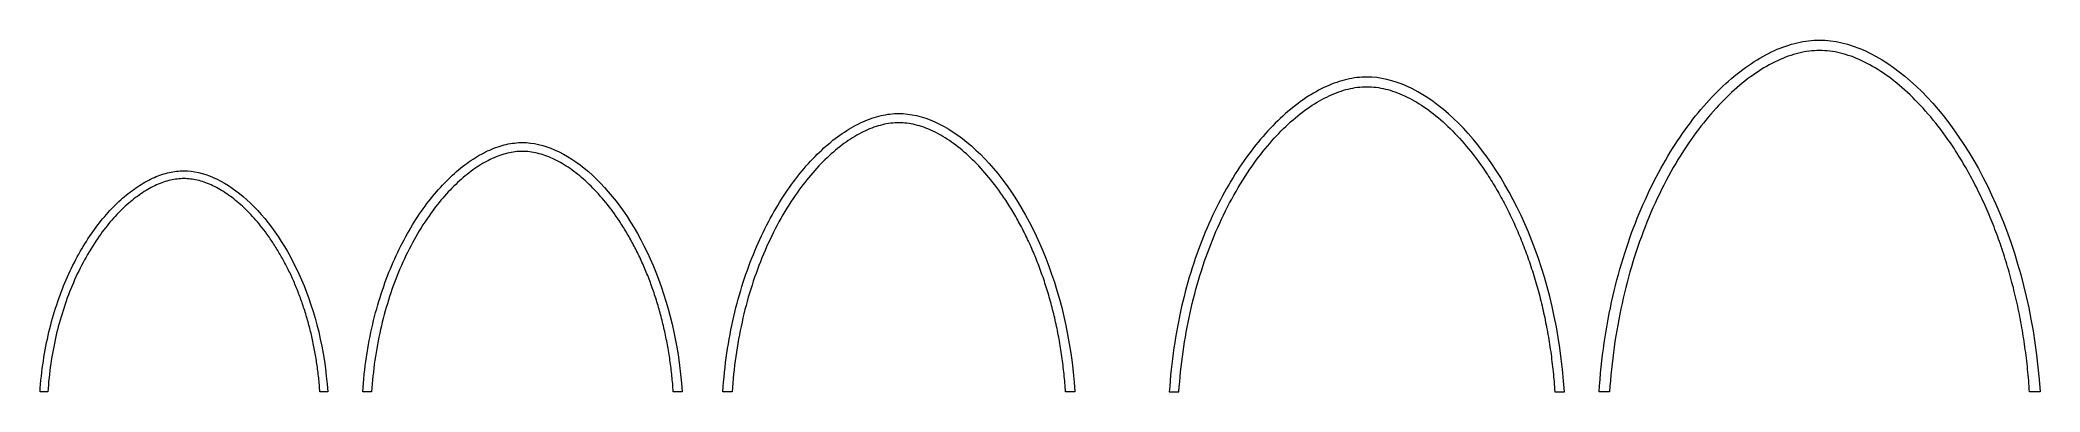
# Model space of a CAD drawing. Header units: inches. Extents: x -92.2 to -0.8, y -5886.5 to -5847.2.
# Drawn here: x -51.04 to -41.74, y -5867.43 to -5865.8 of the extents above; entities that cross this region are included whole.
import ezdxf

# ---------------------------------------------------------------- set-up
doc = ezdxf.new("R2010")
doc.units = ezdxf.units.IN
doc.header["$LTSCALE"] = 0.2
doc.header["$MEASUREMENT"] = 0
doc.layers.add('NAILERS', color=7, linetype='Continuous', lineweight=0)

msp = doc.modelspace()

# ---------------------------------------------------------------- linework, layer by layer
at = {"layer": 'NAILERS', "color": 250, "lineweight": 0}
for points in [[(-41.735124, -5867.434933), (-41.735182, -5867.434933), (-41.735352, -5867.434933), (-41.73563, -5867.434933), (-41.73601, -5867.434933), (-41.736489, -5867.434933), (-41.737062, -5867.434933), (-41.737723, -5867.434933), (-41.738469, -5867.434933), (-41.739294, -5867.434933), (-41.740194, -5867.434933), (-41.741165, -5867.434933), (-41.742201, -5867.434933), (-41.743297, -5867.434933), (-41.74445, -5867.434933), (-41.745654, -5867.434933), (-41.746906, -5867.434933), (-41.748199, -5867.434933), (-41.749529, -5867.434933), (-41.750893, -5867.434933), (-41.752284, -5867.434933), (-41.753699, -5867.434933), (-41.755133, -5867.434933), (-41.756581, -5867.434933), (-41.758038, -5867.434933), (-41.759499, -5867.434933), (-41.760961, -5867.434933), (-41.762418, -5867.434933), (-41.763866, -5867.434933), (-41.765299, -5867.434933), (-41.766714, -5867.434933), (-41.768106, -5867.434933), (-41.769469, -5867.434933), (-41.7708, -5867.434933), (-41.772093, -5867.434933), (-41.773344, -5867.434933), (-41.774549, -5867.434933), (-41.775702, -5867.434933), (-41.776798, -5867.434933), (-41.777834, -5867.434933), (-41.778804, -5867.434933), (-41.779705, -5867.434933), (-41.78053, -5867.434933), (-41.781275, -5867.434933), (-41.781937, -5867.434933), (-41.782509, -5867.434933), (-41.782988, -5867.434933), (-41.783369, -5867.434933), (-41.783647, -5867.434933), (-41.783817, -5867.434933), (-41.783874, -5867.434933), (-41.784753, -5867.421719), (-41.785693, -5867.408524), (-41.786694, -5867.395349), (-41.787757, -5867.382193), (-41.78888, -5867.369058), (-41.790064, -5867.355943), (-41.791308, -5867.342848), (-41.792614, -5867.329776), (-41.793979, -5867.316725), (-41.795405, -5867.303697), (-41.796891, -5867.290691), (-41.798436, -5867.277709), (-41.800042, -5867.26475), (-41.801707, -5867.251815), (-41.803431, -5867.238905), (-41.805215, -5867.226019), (-41.807059, -5867.213159), (-41.808961, -5867.200325), (-41.810922, -5867.187517), (-41.812942, -5867.174736), (-41.81502, -5867.161981), (-41.817157, -5867.149255), (-41.819353, -5867.136556), (-41.821606, -5867.123885), (-41.823918, -5867.111244), (-41.826288, -5867.098631), (-41.828715, -5867.086049), (-41.8312, -5867.073496), (-41.833742, -5867.060974), (-41.836342, -5867.048483), (-41.838999, -5867.036023), (-41.841713, -5867.023596), (-41.844484, -5867.0112), (-41.847312, -5866.998837), (-41.850196, -5866.986508), (-41.853137, -5866.974212), (-41.856134, -5866.96195), (-41.859188, -5866.949722), (-41.862297, -5866.937529), (-41.865462, -5866.925372), (-41.868683, -5866.91325), (-41.87196, -5866.901165), (-41.875292, -5866.889116), (-41.87868, -5866.877104), (-41.882123, -5866.86513), (-41.88562, -5866.853194), (-41.889173, -5866.841296), (-41.892781, -5866.829436), (-41.896443, -5866.817616), (-41.900159, -5866.805836), (-41.90393, -5866.794096), (-41.907755, -5866.782396), (-41.911635, -5866.770738), (-41.915568, -5866.759121), (-41.919555, -5866.747546), (-41.923596, -5866.736014), (-41.92769, -5866.724524), (-41.931838, -5866.713078), (-41.936039, -5866.701675), (-41.940293, -5866.690317), (-41.9446, -5866.679003), (-41.948959, -5866.667734), (-41.953372, -5866.65651), (-41.957837, -5866.645333), (-41.962354, -5866.634202), (-41.966923, -5866.623117), (-41.971545, -5866.61208), (-41.976218, -5866.60109), (-41.980943, -5866.590149), (-41.98572, -5866.579255), (-41.990548, -5866.568411), (-41.995427, -5866.557616), (-42.000358, -5866.546871), (-42.005339, -5866.536176), (-42.010372, -5866.525532), (-42.015455, -5866.514939), (-42.020589, -5866.504397), (-42.025773, -5866.493908), (-42.031007, -5866.48347), (-42.036292, -5866.473086), (-42.041626, -5866.462755), (-42.04701, -5866.452477), (-42.052444, -5866.442254), (-42.057928, -5866.432085), (-42.063461, -5866.421971), (-42.069043, -5866.411912), (-42.074674, -5866.40191), (-42.080354, -5866.391964), (-42.086083, -5866.382074), (-42.09186, -5866.372241), (-42.097686, -5866.362467), (-42.103561, -5866.35275), (-42.109483, -5866.343091), (-42.115454, -5866.333492), (-42.121472, -5866.323952), (-42.127538, -5866.314471), (-42.133652, -5866.305051), (-42.139813, -5866.295691), (-42.146022, -5866.286393), (-42.152278, -5866.277155), (-42.163342, -5866.261146), (-42.174509, -5866.2454), (-42.185773, -5866.229918), (-42.197133, -5866.214705), (-42.208584, -5866.199761), (-42.220122, -5866.18509), (-42.231745, -5866.170694), (-42.243448, -5866.156576), (-42.255228, -5866.142737), (-42.267082, -5866.129182), (-42.279005, -5866.115912), (-42.290995, -5866.102929), (-42.303048, -5866.090236), (-42.31516, -5866.077837), (-42.327328, -5866.065732), (-42.339548, -5866.053925), (-42.351817, -5866.042419), (-42.364131, -5866.031215), (-42.376486, -5866.020316), (-42.38888, -5866.009725), (-42.401307, -5865.999444), (-42.413766, -5865.989476), (-42.426252, -5865.979824), (-42.438762, -5865.970489), (-42.451292, -5865.961474), (-42.463839, -5865.952782), (-42.476399, -5865.944416), (-42.488969, -5865.936377), (-42.501544, -5865.928669), (-42.514123, -5865.921293), (-42.5267, -5865.914253), (-42.539272, -5865.90755), (-42.551837, -5865.901188), (-42.564389, -5865.895169), (-42.576927, -5865.889495), (-42.589446, -5865.884169), (-42.601942, -5865.879194), (-42.614413, -5865.874571), (-42.626854, -5865.870304), (-42.639262, -5865.866394), (-42.651634, -5865.862845), (-42.663965, -5865.859659), (-42.676253, -5865.856839), (-42.688494, -5865.854386), (-42.700684, -5865.852304), (-42.71282, -5865.850595), (-42.724898, -5865.849261), (-42.736915, -5865.848305), (-42.748866, -5865.84773), (-42.76075, -5865.847537), (-42.772633, -5865.84773), (-42.784585, -5865.848305), (-42.796601, -5865.849261), (-42.808679, -5865.850595), (-42.820815, -5865.852304), (-42.833005, -5865.854386), (-42.845246, -5865.856839), (-42.857534, -5865.859659), (-42.869866, -5865.862845), (-42.882237, -5865.866394), (-42.894646, -5865.870304), (-42.907087, -5865.874571), (-42.919557, -5865.879194), (-42.932054, -5865.884169), (-42.944572, -5865.889495), (-42.95711, -5865.895169), (-42.969663, -5865.901188), (-42.982227, -5865.90755), (-42.9948, -5865.914253), (-43.007377, -5865.921293), (-43.019955, -5865.928669), (-43.032531, -5865.936377), (-43.0451, -5865.944416), (-43.05766, -5865.952782), (-43.070207, -5865.961474), (-43.082737, -5865.970489), (-43.095247, -5865.979824), (-43.107733, -5865.989476), (-43.120192, -5865.999444), (-43.13262, -5866.009725), (-43.145013, -5866.020316), (-43.157368, -5866.031215), (-43.169682, -5866.042419), (-43.181951, -5866.053925), (-43.194171, -5866.065732), (-43.206339, -5866.077837), (-43.218451, -5866.090236), (-43.230504, -5866.102929), (-43.242494, -5866.115912), (-43.254418, -5866.129182), (-43.266271, -5866.142737), (-43.278052, -5866.156576), (-43.289755, -5866.170694), (-43.301377, -5866.18509), (-43.312916, -5866.199761), (-43.324367, -5866.214705), (-43.335726, -5866.229918), (-43.346991, -5866.2454), (-43.358157, -5866.261146), (-43.369222, -5866.277155), (-43.381688, -5866.295691), (-43.393964, -5866.314471), (-43.40605, -5866.333493), (-43.417944, -5866.352751), (-43.429645, -5866.372243), (-43.441151, -5866.391966), (-43.452463, -5866.411916), (-43.463577, -5866.432089), (-43.474494, -5866.452482), (-43.485213, -5866.473091), (-43.495731, -5866.493913), (-43.506048, -5866.514945), (-43.516163, -5866.536183), (-43.526074, -5866.557624), (-43.535781, -5866.579263), (-43.545282, -5866.601098), (-43.554576, -5866.623125), (-43.563662, -5866.64534), (-43.572538, -5866.667741), (-43.581205, -5866.690323), (-43.58966, -5866.713084), (-43.597902, -5866.736018), (-43.60593, -5866.759124), (-43.613743, -5866.782398), (-43.62134, -5866.805836), (-43.62872, -5866.829434), (-43.635881, -5866.85319), (-43.642822, -5866.8771), (-43.649543, -5866.901159), (-43.656042, -5866.925365), (-43.662318, -5866.949715), (-43.668369, -5866.974204), (-43.674195, -5866.99883), (-43.679794, -5867.023588), (-43.685166, -5867.048476), (-43.690309, -5867.073489), (-43.695222, -5867.098625), (-43.699903, -5867.123879), (-43.704352, -5867.149249), (-43.708568, -5867.174731), (-43.712549, -5867.200321), (-43.716294, -5867.226016), (-43.719802, -5867.251812), (-43.723072, -5867.277707), (-43.726102, -5867.303695), (-43.728892, -5867.329775), (-43.731441, -5867.355942), (-43.733747, -5867.382193), (-43.735808, -5867.408524), (-43.737625, -5867.434933), (-43.737683, -5867.434933), (-43.737853, -5867.434933), (-43.738131, -5867.434933), (-43.738511, -5867.434933), (-43.73899, -5867.434933), (-43.739563, -5867.434933), (-43.740224, -5867.434933), (-43.74097, -5867.434933), (-43.741795, -5867.434933), (-43.742695, -5867.434933), (-43.743665, -5867.434933), (-43.744701, -5867.434933), (-43.745798, -5867.434933), (-43.746951, -5867.434933), (-43.748155, -5867.434933), (-43.749406, -5867.434933), (-43.750699, -5867.434933), (-43.75203, -5867.434933), (-43.753394, -5867.434933), (-43.754785, -5867.434933), (-43.7562, -5867.434933), (-43.757634, -5867.434933), (-43.759081, -5867.434933), (-43.760538, -5867.434933), (-43.762, -5867.434933), (-43.763462, -5867.434933), (-43.764919, -5867.434933), (-43.766367, -5867.434933), (-43.7678, -5867.434933), (-43.769215, -5867.434933), (-43.770607, -5867.434933), (-43.77197, -5867.434933), (-43.773301, -5867.434933), (-43.774594, -5867.434933), (-43.775845, -5867.434933), (-43.777049, -5867.434933), (-43.778202, -5867.434933), (-43.779299, -5867.434933), (-43.780335, -5867.434933), (-43.781305, -5867.434933), (-43.782205, -5867.434933), (-43.78303, -5867.434933), (-43.783776, -5867.434933), (-43.784438, -5867.434933), (-43.78501, -5867.434933), (-43.785489, -5867.434933), (-43.78587, -5867.434933), (-43.786147, -5867.434933), (-43.786317, -5867.434933), (-43.786375, -5867.434933), (-43.784366, -5867.405657), (-43.782075, -5867.376576), (-43.779504, -5867.347692), (-43.776659, -5867.319008), (-43.773541, -5867.290525), (-43.770156, -5867.262245), (-43.766506, -5867.23417), (-43.762594, -5867.206303), (-43.758426, -5867.178645), (-43.754003, -5867.151198), (-43.749329, -5867.123964), (-43.744409, -5867.096946), (-43.739245, -5867.070145), (-43.733842, -5867.043563), (-43.728202, -5867.017203), (-43.72233, -5866.991066), (-43.716228, -5866.965155), (-43.7099, -5866.93947), (-43.703351, -5866.914016), (-43.696582, -5866.888793), (-43.689599, -5866.863803), (-43.682404, -5866.839048), (-43.675002, -5866.814531), (-43.667394, -5866.790254), (-43.659586, -5866.766218), (-43.651581, -5866.742425), (-43.643382, -5866.718878), (-43.634992, -5866.695579), (-43.626416, -5866.672529), (-43.617657, -5866.649731), (-43.608718, -5866.627186), (-43.599603, -5866.604897), (-43.590316, -5866.582865), (-43.580859, -5866.561093), (-43.571237, -5866.539583), (-43.561454, -5866.518336), (-43.551511, -5866.497355), (-43.541414, -5866.476641), (-43.531166, -5866.456198), (-43.52077, -5866.436026), (-43.51023, -5866.416127), (-43.499549, -5866.396505), (-43.488731, -5866.37716), (-43.47778, -5866.358094), (-43.466699, -5866.339311), (-43.455491, -5866.320811), (-43.44416, -5866.302597), (-43.43271, -5866.284671), (-43.421144, -5866.267035), (-43.409465, -5866.249691), (-43.39768, -5866.232638), (-43.38579, -5866.215881), (-43.373798, -5866.199422), (-43.361707, -5866.183263), (-43.349522, -5866.167405), (-43.337246, -5866.151852), (-43.324883, -5866.136604), (-43.312435, -5866.121664), (-43.299907, -5866.107034), (-43.287302, -5866.092716), (-43.274624, -5866.078712), (-43.261876, -5866.065024), (-43.249061, -5866.051654), (-43.236184, -5866.038604), (-43.223248, -5866.025875), (-43.210256, -5866.013471), (-43.197211, -5866.001392), (-43.184119, -5865.989642), (-43.170981, -5865.978221), (-43.157802, -5865.967132), (-43.144585, -5865.956378), (-43.131334, -5865.945959), (-43.118052, -5865.935878), (-43.104742, -5865.926137), (-43.091409, -5865.916739), (-43.078056, -5865.907684), (-43.064686, -5865.898975), (-43.051303, -5865.890614), (-43.037911, -5865.882604), (-43.024512, -5865.874945), (-43.011111, -5865.86764), (-42.997712, -5865.860692), (-42.984317, -5865.854101), (-42.97093, -5865.847871), (-42.957555, -5865.842002), (-42.944195, -5865.836498), (-42.930854, -5865.831359), (-42.917535, -5865.826589), (-42.904242, -5865.822189), (-42.890979, -5865.818161), (-42.877749, -5865.814507), (-42.864556, -5865.811229), (-42.851402, -5865.808329), (-42.838292, -5865.80581), (-42.82523, -5865.803672), (-42.812218, -5865.801919), (-42.799261, -5865.800552), (-42.786361, -5865.799573), (-42.773523, -5865.798984), (-42.76075, -5865.798787), (-42.735138, -5865.799573), (-42.709282, -5865.801919), (-42.683208, -5865.80581), (-42.656945, -5865.81123), (-42.630522, -5865.818163), (-42.603966, -5865.826591), (-42.577307, -5865.836501), (-42.550573, -5865.847874), (-42.523792, -5865.860696), (-42.496991, -5865.87495), (-42.470201, -5865.89062), (-42.443449, -5865.907689), (-42.416763, -5865.926143), (-42.390171, -5865.945965), (-42.363703, -5865.967139), (-42.337386, -5865.989648), (-42.311249, -5866.013477), (-42.28532, -5866.038609), (-42.259627, -5866.065029), (-42.2342, -5866.09272), (-42.209065, -5866.121667), (-42.184252, -5866.151853), (-42.159789, -5866.183262), (-42.135704, -5866.215878), (-42.112026, -5866.249686), (-42.088782, -5866.284668), (-42.066002, -5866.320809), (-42.043714, -5866.358093), (-42.021945, -5866.396503), (-42.000725, -5866.436025), (-41.980081, -5866.47664), (-41.960043, -5866.518335), (-41.940637, -5866.561092), (-41.921894, -5866.604895), (-41.90384, -5866.649728), (-41.886505, -5866.695576), (-41.869917, -5866.742422), (-41.854104, -5866.79025), (-41.839094, -5866.839043), (-41.824916, -5866.888787), (-41.811599, -5866.939465), (-41.799169, -5866.99106), (-41.787657, -5867.043557), (-41.77709, -5867.09694), (-41.767496, -5867.151192), (-41.758905, -5867.206297), (-41.751343, -5867.26224), (-41.744841, -5867.319005), (-41.739425, -5867.376574)], [(-46.225705, -5867.434933), (-46.225756, -5867.434933), (-46.225906, -5867.434933), (-46.226151, -5867.434933), (-46.226486, -5867.434933), (-46.226908, -5867.434933), (-46.227413, -5867.434933), (-46.227997, -5867.434933), (-46.228654, -5867.434933), (-46.229382, -5867.434933), (-46.230175, -5867.434933), (-46.231031, -5867.434933), (-46.231944, -5867.434933), (-46.232911, -5867.434933), (-46.233928, -5867.434933), (-46.23499, -5867.434933), (-46.236093, -5867.434933), (-46.237233, -5867.434933), (-46.238407, -5867.434933), (-46.239609, -5867.434933), (-46.240836, -5867.434933), (-46.242084, -5867.434933), (-46.243348, -5867.434933), (-46.244624, -5867.434933), (-46.245909, -5867.434933), (-46.247198, -5867.434933), (-46.248487, -5867.434933), (-46.249772, -5867.434933), (-46.251048, -5867.434933), (-46.252312, -5867.434933), (-46.25356, -5867.434933), (-46.254787, -5867.434933), (-46.255989, -5867.434933), (-46.257163, -5867.434933), (-46.258303, -5867.434933), (-46.259406, -5867.434933), (-46.260468, -5867.434933), (-46.261485, -5867.434933), (-46.262452, -5867.434933), (-46.263365, -5867.434933), (-46.264221, -5867.434933), (-46.265014, -5867.434933), (-46.265742, -5867.434933), (-46.2664, -5867.434933), (-46.266983, -5867.434933), (-46.267488, -5867.434933), (-46.26791, -5867.434933), (-46.268246, -5867.434933), (-46.26849, -5867.434933), (-46.26864, -5867.434933), (-46.268691, -5867.434933), (-46.269393, -5867.424505), (-46.270143, -5867.414092), (-46.270942, -5867.403694), (-46.27179, -5867.393312), (-46.272686, -5867.382945), (-46.27363, -5867.372596), (-46.274623, -5867.362262), (-46.275663, -5867.351946), (-46.276752, -5867.341647), (-46.277889, -5867.331366), (-46.279073, -5867.321102), (-46.280305, -5867.310858), (-46.281585, -5867.300631), (-46.282912, -5867.290424), (-46.284286, -5867.280237), (-46.285707, -5867.270069), (-46.287176, -5867.259921), (-46.288691, -5867.249794), (-46.290254, -5867.239687), (-46.291863, -5867.229602), (-46.293519, -5867.219538), (-46.295221, -5867.209496), (-46.296969, -5867.199476), (-46.298764, -5867.189478), (-46.300605, -5867.179504), (-46.302492, -5867.169552), (-46.304425, -5867.159624), (-46.306404, -5867.149721), (-46.308429, -5867.139841), (-46.310499, -5867.129986), (-46.312614, -5867.120156), (-46.314775, -5867.110351), (-46.316981, -5867.100571), (-46.319232, -5867.090818), (-46.321529, -5867.081091), (-46.32387, -5867.071391), (-46.326256, -5867.061718), (-46.328686, -5867.052072), (-46.331161, -5867.042453), (-46.333681, -5867.032863), (-46.336245, -5867.023301), (-46.338853, -5867.013768), (-46.341505, -5867.004264), (-46.344201, -5866.994789), (-46.346941, -5866.985345), (-46.349725, -5866.97593), (-46.352552, -5866.966546), (-46.355423, -5866.957192), (-46.358338, -5866.94787), (-46.361295, -5866.938579), (-46.364298, -5866.929318), (-46.367344, -5866.920089), (-46.370433, -5866.910892), (-46.373564, -5866.901728), (-46.376739, -5866.892597), (-46.379956, -5866.8835), (-46.383215, -5866.874436), (-46.386517, -5866.865407), (-46.389861, -5866.856412), (-46.393247, -5866.847452), (-46.396675, -5866.838527), (-46.400146, -5866.829638), (-46.403658, -5866.820784), (-46.407211, -5866.811967), (-46.410807, -5866.803186), (-46.414443, -5866.794442), (-46.418121, -5866.785735), (-46.421841, -5866.777065), (-46.425601, -5866.768434), (-46.429403, -5866.75984), (-46.433245, -5866.751286), (-46.437128, -5866.74277), (-46.441052, -5866.734293), (-46.445016, -5866.725856), (-46.449021, -5866.717459), (-46.453066, -5866.709102), (-46.457152, -5866.700786), (-46.461277, -5866.69251), (-46.465443, -5866.684276), (-46.469648, -5866.676084), (-46.473893, -5866.667933), (-46.478178, -5866.659825), (-46.482502, -5866.651759), (-46.486866, -5866.643737), (-46.491269, -5866.635758), (-46.495711, -5866.627822), (-46.500193, -5866.61993), (-46.504713, -5866.612083), (-46.509272, -5866.60428), (-46.51387, -5866.596522), (-46.518506, -5866.58881), (-46.523182, -5866.581143), (-46.527895, -5866.573523), (-46.532647, -5866.565949), (-46.537437, -5866.558421), (-46.542265, -5866.550941), (-46.547131, -5866.543508), (-46.552035, -5866.536122), (-46.556976, -5866.528785), (-46.561955, -5866.521496), (-46.57074, -5866.508895), (-46.579605, -5866.4965), (-46.588548, -5866.484314), (-46.597565, -5866.472339), (-46.606654, -5866.460577), (-46.615812, -5866.449029), (-46.625036, -5866.437698), (-46.634324, -5866.426585), (-46.643672, -5866.415694), (-46.653078, -5866.405024), (-46.662538, -5866.394579), (-46.672051, -5866.384361), (-46.681614, -5866.374371), (-46.691222, -5866.364612), (-46.700875, -5866.355085), (-46.710568, -5866.345793), (-46.720299, -5866.336736), (-46.730066, -5866.327919), (-46.739865, -5866.319341), (-46.749693, -5866.311006), (-46.759549, -5866.302915), (-46.769428, -5866.29507), (-46.779328, -5866.287473), (-46.789247, -5866.280127), (-46.799182, -5866.273032), (-46.809129, -5866.266192), (-46.819086, -5866.259607), (-46.82905, -5866.253281), (-46.839018, -5866.247215), (-46.848987, -5866.241411), (-46.858956, -5866.23587), (-46.86892, -5866.230596), (-46.878877, -5866.225589), (-46.888824, -5866.220852), (-46.898759, -5866.216387), (-46.908678, -5866.212196), (-46.918579, -5866.208281), (-46.928459, -5866.204643), (-46.938316, -5866.201285), (-46.948145, -5866.198209), (-46.957945, -5866.195416), (-46.967712, -5866.192909), (-46.977445, -5866.190689), (-46.987139, -5866.18876), (-46.996793, -5866.187121), (-47.006403, -5866.185776), (-47.015966, -5866.184727), (-47.025481, -5866.183974), (-47.034943, -5866.183522), (-47.044351, -5866.18337), (-47.05376, -5866.183522), (-47.063224, -5866.183974), (-47.072741, -5866.184727), (-47.082306, -5866.185776), (-47.091917, -5866.187121), (-47.101572, -5866.18876), (-47.111268, -5866.190689), (-47.121001, -5866.192909), (-47.130769, -5866.195416), (-47.14057, -5866.198209), (-47.1504, -5866.201285), (-47.160256, -5866.204643), (-47.170137, -5866.208281), (-47.180038, -5866.212196), (-47.189958, -5866.216387), (-47.199892, -5866.220852), (-47.20984, -5866.225589), (-47.219797, -5866.230596), (-47.229761, -5866.23587), (-47.239729, -5866.241411), (-47.249698, -5866.247215), (-47.259666, -5866.253281), (-47.26963, -5866.259607), (-47.279586, -5866.266192), (-47.289533, -5866.273032), (-47.299467, -5866.280127), (-47.309385, -5866.287473), (-47.319285, -5866.29507), (-47.329163, -5866.302915), (-47.339018, -5866.311006), (-47.348846, -5866.319341), (-47.358644, -5866.327919), (-47.36841, -5866.336736), (-47.378141, -5866.345793), (-47.387833, -5866.355085), (-47.397485, -5866.364612), (-47.407093, -5866.374371), (-47.416655, -5866.384361), (-47.426167, -5866.394579), (-47.435627, -5866.405024), (-47.445033, -5866.415694), (-47.45438, -5866.426585), (-47.463667, -5866.437698), (-47.472891, -5866.449029), (-47.482049, -5866.460577), (-47.491137, -5866.472339), (-47.500154, -5866.484314), (-47.509097, -5866.4965), (-47.517962, -5866.508895), (-47.526747, -5866.521496), (-47.536669, -5866.536122), (-47.546441, -5866.550941), (-47.556061, -5866.565949), (-47.565528, -5866.581144), (-47.574841, -5866.596523), (-47.584, -5866.612083), (-47.593003, -5866.627822), (-47.601849, -5866.643737), (-47.610538, -5866.659825), (-47.619069, -5866.676084), (-47.627441, -5866.69251), (-47.635652, -5866.709101), (-47.643703, -5866.725855), (-47.651591, -5866.742768), (-47.659317, -5866.759838), (-47.666879, -5866.777062), (-47.674276, -5866.794438), (-47.681507, -5866.811962), (-47.688573, -5866.829633), (-47.69547, -5866.847446), (-47.702199, -5866.8654), (-47.708759, -5866.883492), (-47.715149, -5866.901718), (-47.721368, -5866.920078), (-47.727415, -5866.938566), (-47.733288, -5866.957182), (-47.738988, -5866.975921), (-47.744514, -5866.994783), (-47.749863, -5867.013762), (-47.755036, -5867.032858), (-47.760032, -5867.052067), (-47.764849, -5867.071387), (-47.769487, -5867.090814), (-47.773944, -5867.110347), (-47.778221, -5867.129982), (-47.782315, -5867.149716), (-47.786227, -5867.169547), (-47.789954, -5867.189473), (-47.793497, -5867.20949), (-47.796854, -5867.229596), (-47.800024, -5867.249787), (-47.803007, -5867.270062), (-47.805802, -5867.290418), (-47.808407, -5867.310851), (-47.810822, -5867.33136), (-47.813045, -5867.35194), (-47.815077, -5867.372591), (-47.816916, -5867.393308), (-47.81856, -5867.41409), (-47.82001, -5867.434933), (-47.820061, -5867.434933), (-47.820211, -5867.434933), (-47.820456, -5867.434933), (-47.820791, -5867.434933), (-47.821214, -5867.434933), (-47.821719, -5867.434933), (-47.822302, -5867.434933), (-47.822959, -5867.434933), (-47.823687, -5867.434933), (-47.824481, -5867.434933), (-47.825336, -5867.434933), (-47.82625, -5867.434933), (-47.827217, -5867.434933), (-47.828233, -5867.434933), (-47.829295, -5867.434933), (-47.830398, -5867.434933), (-47.831539, -5867.434933), (-47.832712, -5867.434933), (-47.833914, -5867.434933), (-47.835141, -5867.434933), (-47.836389, -5867.434933), (-47.837653, -5867.434933), (-47.83893, -5867.434933), (-47.840214, -5867.434933), (-47.841503, -5867.434933), (-47.842792, -5867.434933), (-47.844077, -5867.434933), (-47.845353, -5867.434933), (-47.846618, -5867.434933), (-47.847865, -5867.434933), (-47.849092, -5867.434933), (-47.850295, -5867.434933), (-47.851468, -5867.434933), (-47.852608, -5867.434933), (-47.853711, -5867.434933), (-47.854773, -5867.434933), (-47.85579, -5867.434933), (-47.856757, -5867.434933), (-47.85767, -5867.434933), (-47.858526, -5867.434933), (-47.85932, -5867.434933), (-47.860047, -5867.434933), (-47.860705, -5867.434933), (-47.861288, -5867.434933), (-47.861793, -5867.434933), (-47.862215, -5867.434933), (-47.862551, -5867.434933), (-47.862796, -5867.434933), (-47.862946, -5867.434933), (-47.862997, -5867.434933), (-47.861393, -5867.411766), (-47.859565, -5867.388754), (-47.857513, -5867.365898), (-47.855242, -5867.3432), (-47.852754, -5867.320661), (-47.850052, -5867.298283), (-47.847139, -5867.276068), (-47.844017, -5867.254017), (-47.84069, -5867.232132), (-47.83716, -5867.210414), (-47.83343, -5867.188865), (-47.829502, -5867.167487), (-47.825381, -5867.14628), (-47.821068, -5867.125248), (-47.816566, -5867.10439), (-47.811879, -5867.08371), (-47.807009, -5867.063208), (-47.801958, -5867.042886), (-47.79673, -5867.022746), (-47.791328, -5867.002788), (-47.785754, -5866.983016), (-47.780011, -5866.96343), (-47.774103, -5866.944032), (-47.768031, -5866.924823), (-47.761799, -5866.905806), (-47.755409, -5866.886981), (-47.748865, -5866.868351), (-47.742168, -5866.849916), (-47.735323, -5866.831679), (-47.728332, -5866.813641), (-47.721197, -5866.795803), (-47.713922, -5866.778168), (-47.706509, -5866.760737), (-47.698961, -5866.743511), (-47.691281, -5866.726492), (-47.683472, -5866.709681), (-47.675536, -5866.693081), (-47.667477, -5866.676692), (-47.659298, -5866.660517), (-47.651, -5866.644557), (-47.642588, -5866.628813), (-47.634063, -5866.613287), (-47.625428, -5866.597981), (-47.616688, -5866.582896), (-47.607843, -5866.568034), (-47.598898, -5866.553396), (-47.589854, -5866.538984), (-47.580715, -5866.5248), (-47.571484, -5866.510845), (-47.562164, -5866.497121), (-47.552756, -5866.483629), (-47.543264, -5866.470371), (-47.533692, -5866.457349), (-47.524041, -5866.444564), (-47.514314, -5866.432018), (-47.504515, -5866.419712), (-47.494646, -5866.407648), (-47.48471, -5866.395827), (-47.474709, -5866.384252), (-47.464648, -5866.372923), (-47.454527, -5866.361843), (-47.444351, -5866.351013), (-47.434123, -5866.340434), (-47.423844, -5866.330108), (-47.413518, -5866.320037), (-47.403147, -5866.310222), (-47.392735, -5866.300665), (-47.382285, -5866.291368), (-47.371798, -5866.282331), (-47.361278, -5866.273558), (-47.350728, -5866.265048), (-47.340151, -5866.256804), (-47.329549, -5866.248828), (-47.318926, -5866.24112), (-47.308283, -5866.233683), (-47.297625, -5866.226519), (-47.286953, -5866.219628), (-47.27627, -5866.213012), (-47.26558, -5866.206674), (-47.254886, -5866.200614), (-47.244189, -5866.194834), (-47.233494, -5866.189335), (-47.222802, -5866.18412), (-47.212116, -5866.17919), (-47.20144, -5866.174546), (-47.190776, -5866.170191), (-47.180128, -5866.166125), (-47.169497, -5866.16235), (-47.158887, -5866.158868), (-47.1483, -5866.155681), (-47.13774, -5866.15279), (-47.127209, -5866.150196), (-47.11671, -5866.147901), (-47.106245, -5866.145908), (-47.095819, -5866.144216), (-47.085433, -5866.142829), (-47.07509, -5866.141747), (-47.064794, -5866.140972), (-47.054546, -5866.140506), (-47.044351, -5866.14035), (-47.023908, -5866.140972), (-47.003269, -5866.142828), (-46.982456, -5866.145907), (-46.961493, -5866.150195), (-46.940402, -5866.15568), (-46.919206, -5866.162349), (-46.897927, -5866.170189), (-46.876587, -5866.179188), (-46.85521, -5866.189332), (-46.833818, -5866.20061), (-46.812434, -5866.213008), (-46.79108, -5866.226514), (-46.769779, -5866.241115), (-46.748554, -5866.256798), (-46.727427, -5866.273551), (-46.706421, -5866.291361), (-46.685558, -5866.310214), (-46.664862, -5866.3301), (-46.644354, -5866.351004), (-46.624057, -5866.372913), (-46.603995, -5866.395817), (-46.584189, -5866.4197), (-46.564663, -5866.444552), (-46.545438, -5866.470359), (-46.526538, -5866.497108), (-46.507985, -5866.524787), (-46.489802, -5866.553383), (-46.472012, -5866.582883), (-46.454636, -5866.613274), (-46.437698, -5866.644545), (-46.421221, -5866.676682), (-46.405226, -5866.709672), (-46.389737, -5866.743503), (-46.374776, -5866.778161), (-46.360366, -5866.813635), (-46.34653, -5866.849912), (-46.333289, -5866.886978), (-46.320667, -5866.924822), (-46.308687, -5866.96343), (-46.297371, -5867.00279), (-46.286741, -5867.042888), (-46.27682, -5867.083713), (-46.267632, -5867.125252), (-46.259198, -5867.167491), (-46.251541, -5867.210419), (-46.244683, -5867.254022), (-46.238649, -5867.298287), (-46.233459, -5867.343203), (-46.229137, -5867.388756)], [(-48.052493, -5867.434933), (-48.052542, -5867.434933), (-48.052686, -5867.434933), (-48.05292, -5867.434933), (-48.053243, -5867.434933), (-48.053648, -5867.434933), (-48.054132, -5867.434933), (-48.054692, -5867.434933), (-48.055323, -5867.434933), (-48.056021, -5867.434933), (-48.056783, -5867.434933), (-48.057604, -5867.434933), (-48.05848, -5867.434933), (-48.059408, -5867.434933), (-48.060384, -5867.434933), (-48.061403, -5867.434933), (-48.062461, -5867.434933), (-48.063556, -5867.434933), (-48.064682, -5867.434933), (-48.065835, -5867.434933), (-48.067013, -5867.434933), (-48.06821, -5867.434933), (-48.069423, -5867.434933), (-48.070648, -5867.434933), (-48.071881, -5867.434933), (-48.073118, -5867.434933), (-48.074354, -5867.434933), (-48.075587, -5867.434933), (-48.076812, -5867.434933), (-48.078025, -5867.434933), (-48.079223, -5867.434933), (-48.0804, -5867.434933), (-48.081554, -5867.434933), (-48.08268, -5867.434933), (-48.083774, -5867.434933), (-48.084833, -5867.434933), (-48.085852, -5867.434933), (-48.086827, -5867.434933), (-48.087755, -5867.434933), (-48.088631, -5867.434933), (-48.089453, -5867.434933), (-48.090214, -5867.434933), (-48.090912, -5867.434933), (-48.091543, -5867.434933), (-48.092103, -5867.434933), (-48.092588, -5867.434933), (-48.092993, -5867.434933), (-48.093315, -5867.434933), (-48.09355, -5867.434933), (-48.093694, -5867.434933), (-48.093742, -5867.434933), (-48.094375, -5867.425608), (-48.095052, -5867.416297), (-48.095773, -5867.407), (-48.096539, -5867.397717), (-48.097348, -5867.388449), (-48.098201, -5867.379195), (-48.099098, -5867.369956), (-48.100038, -5867.360733), (-48.101023, -5867.351525), (-48.10205, -5867.342333), (-48.103121, -5867.333158), (-48.104236, -5867.323999), (-48.105393, -5867.314857), (-48.106594, -5867.305732), (-48.107837, -5867.296624), (-48.109123, -5867.287535), (-48.110452, -5867.278463), (-48.111824, -5867.26941), (-48.113238, -5867.260376), (-48.114695, -5867.25136), (-48.116194, -5867.242364), (-48.117735, -5867.233387), (-48.119318, -5867.224431), (-48.120943, -5867.215494), (-48.12261, -5867.206578), (-48.124319, -5867.197683), (-48.12607, -5867.188808), (-48.127862, -5867.179956), (-48.129696, -5867.171125), (-48.131571, -5867.162315), (-48.133487, -5867.153529), (-48.135444, -5867.144764), (-48.137443, -5867.136023), (-48.139482, -5867.127305), (-48.141563, -5867.11861), (-48.143684, -5867.10994), (-48.145845, -5867.101293), (-48.148047, -5867.092671), (-48.15029, -5867.084073), (-48.152573, -5867.075501), (-48.154896, -5867.066953), (-48.157259, -5867.058432), (-48.159663, -5867.049936), (-48.162106, -5867.041467), (-48.164589, -5867.033024), (-48.167111, -5867.024608), (-48.169674, -5867.016219), (-48.172275, -5867.007857), (-48.174917, -5866.999523), (-48.177597, -5866.991218), (-48.180317, -5866.98294), (-48.183075, -5866.974692), (-48.185873, -5866.966472), (-48.188709, -5866.958282), (-48.191584, -5866.950122), (-48.194498, -5866.941991), (-48.197451, -5866.933891), (-48.200441, -5866.925822), (-48.20347, -5866.917783), (-48.206538, -5866.909776), (-48.209643, -5866.9018), (-48.212787, -5866.893856), (-48.215968, -5866.885944), (-48.219187, -5866.878064), (-48.222444, -5866.870217), (-48.225739, -5866.862403), (-48.22907, -5866.854622), (-48.23244, -5866.846875), (-48.235846, -5866.839161), (-48.23929, -5866.831482), (-48.242771, -5866.823838), (-48.246289, -5866.816228), (-48.249843, -5866.808653), (-48.253435, -5866.801113), (-48.257063, -5866.793609), (-48.260728, -5866.786141), (-48.264429, -5866.77871), (-48.268166, -5866.771315), (-48.27194, -5866.763956), (-48.275749, -5866.756635), (-48.279595, -5866.749352), (-48.283477, -5866.742106), (-48.287394, -5866.734898), (-48.291347, -5866.727728), (-48.295336, -5866.720598), (-48.29936, -5866.713506), (-48.30342, -5866.706453), (-48.307515, -5866.69944), (-48.311645, -5866.692467), (-48.31581, -5866.685533), (-48.32001, -5866.678641), (-48.324245, -5866.671789), (-48.328515, -5866.664978), (-48.332819, -5866.658208), (-48.337158, -5866.65148), (-48.341532, -5866.644794), (-48.345939, -5866.63815), (-48.350381, -5866.631549), (-48.354857, -5866.62499), (-48.359367, -5866.618475), (-48.367315, -5866.607223), (-48.375335, -5866.596155), (-48.383425, -5866.585274), (-48.391582, -5866.574581), (-48.399803, -5866.564078), (-48.408087, -5866.553767), (-48.416431, -5866.543649), (-48.424831, -5866.533726), (-48.433287, -5866.524), (-48.441794, -5866.514473), (-48.450351, -5866.505146), (-48.458954, -5866.496021), (-48.467602, -5866.487101), (-48.476292, -5866.478386), (-48.485022, -5866.469878), (-48.493788, -5866.46158), (-48.502588, -5866.453493), (-48.51142, -5866.445619), (-48.520281, -5866.437959), (-48.529169, -5866.430515), (-48.53808, -5866.42329), (-48.547013, -5866.416284), (-48.555966, -5866.4095), (-48.564934, -5866.40294), (-48.573917, -5866.396604), (-48.58291, -5866.390496), (-48.591913, -5866.384616), (-48.600922, -5866.378966), (-48.609934, -5866.373548), (-48.618948, -5866.368365), (-48.62796, -5866.363417), (-48.636969, -5866.358707), (-48.645971, -5866.354235), (-48.654964, -5866.350005), (-48.663945, -5866.346018), (-48.672912, -5866.342275), (-48.681863, -5866.338778), (-48.690794, -5866.335529), (-48.699704, -5866.33253), (-48.708589, -5866.329783), (-48.717448, -5866.327289), (-48.726277, -5866.325049), (-48.735074, -5866.323067), (-48.743837, -5866.321344), (-48.752563, -5866.31988), (-48.761249, -5866.318679), (-48.769893, -5866.317742), (-48.778493, -5866.31707), (-48.787046, -5866.316666), (-48.795548, -5866.31653), (-48.804051, -5866.316666), (-48.812604, -5866.31707), (-48.821203, -5866.317742), (-48.829848, -5866.318679), (-48.838534, -5866.31988), (-48.84726, -5866.321344), (-48.856023, -5866.323067), (-48.86482, -5866.325049), (-48.873649, -5866.327289), (-48.882508, -5866.329783), (-48.891393, -5866.33253), (-48.900303, -5866.335529), (-48.909234, -5866.338778), (-48.918185, -5866.342275), (-48.927152, -5866.346018), (-48.936133, -5866.350005), (-48.945126, -5866.354235), (-48.954128, -5866.358707), (-48.963137, -5866.363417), (-48.972149, -5866.368365), (-48.981163, -5866.373548), (-48.990175, -5866.378966), (-48.999184, -5866.384616), (-49.008186, -5866.390496), (-49.01718, -5866.396604), (-49.026163, -5866.40294), (-49.035131, -5866.4095), (-49.044083, -5866.416284), (-49.053017, -5866.42329), (-49.061928, -5866.430515), (-49.070816, -5866.437959), (-49.079677, -5866.445619), (-49.088509, -5866.453493), (-49.097309, -5866.46158), (-49.106075, -5866.469878), (-49.114804, -5866.478386), (-49.123494, -5866.487101), (-49.132142, -5866.496021), (-49.140746, -5866.505146), (-49.149303, -5866.514473), (-49.15781, -5866.524), (-49.166265, -5866.533726), (-49.174666, -5866.543649), (-49.18301, -5866.553767), (-49.191294, -5866.564078), (-49.199515, -5866.574581), (-49.207672, -5866.585274), (-49.215762, -5866.596155), (-49.223782, -5866.607223), (-49.231729, -5866.618475), (-49.240715, -5866.631547), (-49.249565, -5866.644791), (-49.258277, -5866.658204), (-49.266851, -5866.671784), (-49.275286, -5866.685528), (-49.283581, -5866.699435), (-49.291735, -5866.713501), (-49.299747, -5866.727725), (-49.307618, -5866.742103), (-49.315345, -5866.756633), (-49.322927, -5866.771314), (-49.330365, -5866.786141), (-49.337657, -5866.801114), (-49.344803, -5866.81623), (-49.351801, -5866.831486), (-49.358651, -5866.846879), (-49.365352, -5866.862408), (-49.371903, -5866.87807), (-49.378303, -5866.893863), (-49.384551, -5866.909783), (-49.390647, -5866.925829), (-49.39659, -5866.941999), (-49.402379, -5866.958289), (-49.408013, -5866.974698), (-49.413491, -5866.991222), (-49.418813, -5867.00786), (-49.423977, -5867.02461), (-49.428983, -5867.041467), (-49.43383, -5867.058432), (-49.438516, -5867.0755), (-49.443043, -5867.092669), (-49.447407, -5867.109938), (-49.451609, -5867.127303), (-49.455648, -5867.144762), (-49.459523, -5867.162313), (-49.463233, -5867.179953), (-49.466777, -5867.19768), (-49.470155, -5867.215491), (-49.473365, -5867.233385), (-49.476407, -5867.251358), (-49.479279, -5867.269408), (-49.481982, -5867.287533), (-49.484514, -5867.305731), (-49.486875, -5867.323998), (-49.489063, -5867.342332), (-49.491078, -5867.360732), (-49.492919, -5867.379195), (-49.494585, -5867.397717), (-49.496075, -5867.416297), (-49.497388, -5867.434933), (-49.497437, -5867.434933), (-49.497581, -5867.434933), (-49.497816, -5867.434933), (-49.498138, -5867.434933), (-49.498543, -5867.434933), (-49.499028, -5867.434933), (-49.499587, -5867.434933), (-49.500218, -5867.434933), (-49.500917, -5867.434933), (-49.501678, -5867.434933), (-49.502499, -5867.434933), (-49.503376, -5867.434933), (-49.504304, -5867.434933), (-49.505279, -5867.434933), (-49.506298, -5867.434933), (-49.507357, -5867.434933), (-49.508451, -5867.434933), (-49.509577, -5867.434933), (-49.510731, -5867.434933), (-49.511908, -5867.434933), (-49.513106, -5867.434933), (-49.514319, -5867.434933), (-49.515544, -5867.434933), (-49.516777, -5867.434933), (-49.518013, -5867.434933), (-49.51925, -5867.434933), (-49.520483, -5867.434933), (-49.521708, -5867.434933), (-49.522921, -5867.434933), (-49.524119, -5867.434933), (-49.525296, -5867.434933), (-49.52645, -5867.434933), (-49.527576, -5867.434933), (-49.52867, -5867.434933), (-49.529729, -5867.434933), (-49.530748, -5867.434933), (-49.531723, -5867.434933), (-49.532651, -5867.434933), (-49.533528, -5867.434933), (-49.534349, -5867.434933), (-49.53511, -5867.434933), (-49.535809, -5867.434933), (-49.536439, -5867.434933), (-49.536999, -5867.434933), (-49.537484, -5867.434933), (-49.537889, -5867.434933), (-49.538211, -5867.434933), (-49.538446, -5867.434933), (-49.53859, -5867.434933), (-49.538639, -5867.434933), (-49.537183, -5867.414183), (-49.535524, -5867.393571), (-49.533662, -5867.373099), (-49.5316, -5867.352768), (-49.529342, -5867.33258), (-49.52689, -5867.312536), (-49.524245, -5867.292638), (-49.521412, -5867.272886), (-49.518392, -5867.253283), (-49.515187, -5867.233829), (-49.511802, -5867.214527), (-49.508237, -5867.195377), (-49.504496, -5867.176381), (-49.500582, -5867.157541), (-49.496496, -5867.138857), (-49.492241, -5867.120332), (-49.487821, -5867.101967), (-49.483236, -5867.083763), (-49.478491, -5867.065721), (-49.473588, -5867.047843), (-49.468529, -5867.030131), (-49.463316, -5867.012586), (-49.457953, -5866.995209), (-49.452442, -5866.978002), (-49.446785, -5866.960966), (-49.440986, -5866.944102), (-49.435045, -5866.927413), (-49.428968, -5866.910899), (-49.422754, -5866.894562), (-49.416409, -5866.878403), (-49.409933, -5866.862424), (-49.403329, -5866.846626), (-49.396601, -5866.83101), (-49.38975, -5866.815579), (-49.382779, -5866.800333), (-49.375691, -5866.785274), (-49.368488, -5866.770403), (-49.361173, -5866.755722), (-49.353749, -5866.741232), (-49.346218, -5866.726934), (-49.338582, -5866.712831), (-49.330844, -5866.698922), (-49.323007, -5866.685211), (-49.315073, -5866.671698), (-49.307045, -5866.658385), (-49.298926, -5866.645273), (-49.290717, -5866.632363), (-49.282422, -5866.619657), (-49.274044, -5866.607157), (-49.265583, -5866.594863), (-49.257042, -5866.582778), (-49.248425, -5866.570903), (-49.239735, -5866.559238), (-49.230973, -5866.547786), (-49.222143, -5866.536547), (-49.213247, -5866.525524), (-49.204288, -5866.514718), (-49.195268, -5866.50413), (-49.18619, -5866.493761), (-49.177056, -5866.483613), (-49.16787, -5866.473688), (-49.158633, -5866.463987), (-49.149348, -5866.454511), (-49.140017, -5866.445261), (-49.130644, -5866.43624), (-49.121231, -5866.427448), (-49.11178, -5866.418887), (-49.102293, -5866.410559), (-49.092775, -5866.402464), (-49.083226, -5866.394605), (-49.07365, -5866.386982), (-49.064049, -5866.379598), (-49.054426, -5866.372453), (-49.044783, -5866.365549), (-49.035123, -5866.358887), (-49.025449, -5866.352469), (-49.015762, -5866.346296), (-49.006066, -5866.34037), (-48.996363, -5866.334692), (-48.986656, -5866.329263), (-48.976947, -5866.324086), (-48.967239, -5866.319161), (-48.957534, -5866.314489), (-48.947835, -5866.310073), (-48.938144, -5866.305913), (-48.928465, -5866.302011), (-48.918799, -5866.298369), (-48.909149, -5866.294988), (-48.899518, -5866.291869), (-48.889909, -5866.289013), (-48.880323, -5866.286423), (-48.870764, -5866.2841), (-48.861233, -5866.282044), (-48.851735, -5866.280258), (-48.84227, -5866.278743), (-48.832842, -5866.2775), (-48.823453, -5866.276531), (-48.814106, -5866.275837), (-48.804804, -5866.27542), (-48.795548, -5866.27528), (-48.776994, -5866.275837), (-48.758262, -5866.2775), (-48.739372, -5866.280258), (-48.720346, -5866.284099), (-48.701203, -5866.289013), (-48.681965, -5866.294987), (-48.662651, -5866.30201), (-48.643283, -5866.310071), (-48.62388, -5866.319158), (-48.604464, -5866.329261), (-48.585055, -5866.340367), (-48.565673, -5866.352465), (-48.546339, -5866.365545), (-48.527074, -5866.379594), (-48.507898, -5866.394601), (-48.488831, -5866.410554), (-48.469895, -5866.427443), (-48.451109, -5866.445256), (-48.432495, -5866.463981), (-48.414073, -5866.483608), (-48.395863, -5866.504124), (-48.377885, -5866.525519), (-48.360162, -5866.547781), (-48.342712, -5866.570898), (-48.325557, -5866.594859), (-48.308717, -5866.619653), (-48.292212, -5866.645269), (-48.276064, -5866.671695), (-48.260293, -5866.698919), (-48.244918, -5866.72693), (-48.229962, -5866.755718), (-48.215444, -5866.785269), (-48.201384, -5866.815574), (-48.187804, -5866.84662), (-48.174725, -5866.878397), (-48.162165, -5866.910893), (-48.150147, -5866.944096), (-48.13869, -5866.977995), (-48.127816, -5867.012579), (-48.117544, -5867.047836), (-48.107895, -5867.083755), (-48.09889, -5867.120324), (-48.09055, -5867.157533), (-48.082894, -5867.19537), (-48.075944, -5867.233822), (-48.06972, -5867.27288), (-48.064242, -5867.312531), (-48.059531, -5867.352765), (-48.055608, -5867.393569)], [(-49.701536, -5867.434933), (-49.701579, -5867.434933), (-49.701705, -5867.434933), (-49.701911, -5867.434933), (-49.702195, -5867.434933), (-49.702551, -5867.434933), (-49.702976, -5867.434933), (-49.703468, -5867.434933), (-49.704023, -5867.434933), (-49.704636, -5867.434933), (-49.705306, -5867.434933), (-49.706027, -5867.434933), (-49.706797, -5867.434933), (-49.707613, -5867.434933), (-49.70847, -5867.434933), (-49.709366, -5867.434933), (-49.710296, -5867.434933), (-49.711258, -5867.434933), (-49.712247, -5867.434933), (-49.713261, -5867.434933), (-49.714296, -5867.434933), (-49.715348, -5867.434933), (-49.716414, -5867.434933), (-49.71749, -5867.434933), (-49.718574, -5867.434933), (-49.719661, -5867.434933), (-49.720748, -5867.434933), (-49.721831, -5867.434933), (-49.722907, -5867.434933), (-49.723974, -5867.434933), (-49.725026, -5867.434933), (-49.72606, -5867.434933), (-49.727074, -5867.434933), (-49.728064, -5867.434933), (-49.729025, -5867.434933), (-49.729956, -5867.434933), (-49.730851, -5867.434933), (-49.731708, -5867.434933), (-49.732524, -5867.434933), (-49.733294, -5867.434933), (-49.734016, -5867.434933), (-49.734685, -5867.434933), (-49.735299, -5867.434933), (-49.735853, -5867.434933), (-49.736345, -5867.434933), (-49.736771, -5867.434933), (-49.737127, -5867.434933), (-49.73741, -5867.434933), (-49.737616, -5867.434933), (-49.737743, -5867.434933), (-49.737786, -5867.434933), (-49.738358, -5867.426666), (-49.738969, -5867.418411), (-49.739621, -5867.410168), (-49.740312, -5867.401938), (-49.741043, -5867.393721), (-49.741813, -5867.385517), (-49.742623, -5867.377326), (-49.743472, -5867.369149), (-49.74436, -5867.360985), (-49.745287, -5867.352836), (-49.746253, -5867.344701), (-49.747258, -5867.336581), (-49.748301, -5867.328476), (-49.749384, -5867.320387), (-49.750505, -5867.312312), (-49.751665, -5867.304254), (-49.752863, -5867.296211), (-49.754099, -5867.288185), (-49.755373, -5867.280175), (-49.756686, -5867.272183), (-49.758037, -5867.264207), (-49.759426, -5867.256249), (-49.760852, -5867.248308), (-49.762317, -5867.240385), (-49.763819, -5867.232481), (-49.765358, -5867.224595), (-49.766935, -5867.216728), (-49.76855, -5867.208879), (-49.770202, -5867.20105), (-49.771891, -5867.193241), (-49.773617, -5867.185451), (-49.77538, -5867.177681), (-49.77718, -5867.169932), (-49.779017, -5867.162203), (-49.780891, -5867.154496), (-49.782801, -5867.146809), (-49.784748, -5867.139144), (-49.786731, -5867.1315), (-49.788751, -5867.123878), (-49.790807, -5867.116279), (-49.792899, -5867.108702), (-49.795027, -5867.101148), (-49.797192, -5867.093616), (-49.799392, -5867.086109), (-49.801628, -5867.078624), (-49.803899, -5867.071164), (-49.806207, -5867.063727), (-49.808549, -5867.056315), (-49.810928, -5867.048928), (-49.813341, -5867.041565), (-49.81579, -5867.034226), (-49.818274, -5867.026912), (-49.820794, -5867.019623), (-49.823348, -5867.012361), (-49.825937, -5867.005125), (-49.828561, -5866.997916), (-49.83122, -5866.990733), (-49.833914, -5866.983577), (-49.836642, -5866.976449), (-49.839405, -5866.969348), (-49.842202, -5866.962275), (-49.845033, -5866.95523), (-49.847898, -5866.948214), (-49.850798, -5866.941226), (-49.853731, -5866.934267), (-49.856698, -5866.927338), (-49.859699, -5866.920438), (-49.862734, -5866.913567), (-49.865803, -5866.906727), (-49.868904, -5866.899917), (-49.87204, -5866.893138), (-49.875208, -5866.886389), (-49.87841, -5866.879672), (-49.881645, -5866.872986), (-49.884913, -5866.866331), (-49.888214, -5866.859709), (-49.891547, -5866.853118), (-49.894914, -5866.84656), (-49.898313, -5866.840035), (-49.901744, -5866.833543), (-49.905208, -5866.827084), (-49.908704, -5866.820659), (-49.912233, -5866.814267), (-49.915794, -5866.80791), (-49.919386, -5866.801586), (-49.923011, -5866.795298), (-49.926667, -5866.789044), (-49.930356, -5866.782826), (-49.934076, -5866.776643), (-49.937827, -5866.770495), (-49.94161, -5866.764384), (-49.945424, -5866.758309), (-49.94927, -5866.75227), (-49.953147, -5866.746268), (-49.957055, -5866.740303), (-49.960994, -5866.734376), (-49.964963, -5866.728486), (-49.968964, -5866.722634), (-49.972995, -5866.71682), (-49.977057, -5866.711044), (-49.984224, -5866.701055), (-49.991456, -5866.691229), (-49.998752, -5866.681569), (-50.006109, -5866.672076), (-50.013524, -5866.662752), (-50.020996, -5866.653598), (-50.028523, -5866.644615), (-50.0361, -5866.635806), (-50.043728, -5866.627171), (-50.051403, -5866.618713), (-50.059122, -5866.610433), (-50.066885, -5866.602333), (-50.074687, -5866.594413), (-50.082528, -5866.586676), (-50.090404, -5866.579124), (-50.098314, -5866.571757), (-50.106255, -5866.564578), (-50.114225, -5866.557587), (-50.122221, -5866.550787), (-50.130242, -5866.544179), (-50.138285, -5866.537764), (-50.146347, -5866.531545), (-50.154426, -5866.525523), (-50.162521, -5866.519698), (-50.170628, -5866.514074), (-50.178746, -5866.508651), (-50.186872, -5866.503431), (-50.195004, -5866.498416), (-50.20314, -5866.493606), (-50.211276, -5866.489004), (-50.219412, -5866.484612), (-50.227544, -5866.48043), (-50.235671, -5866.476461), (-50.24379, -5866.472706), (-50.251899, -5866.469166), (-50.259995, -5866.465843), (-50.268076, -5866.462739), (-50.27614, -5866.459855), (-50.284185, -5866.457192), (-50.292208, -5866.454753), (-50.300207, -5866.452539), (-50.308179, -5866.450551), (-50.316123, -5866.448792), (-50.324036, -5866.447262), (-50.331916, -5866.445963), (-50.339761, -5866.444896), (-50.347567, -5866.444064), (-50.355334, -5866.443468), (-50.363058, -5866.443109), (-50.370737, -5866.442989), (-50.378418, -5866.443109), (-50.386144, -5866.443468), (-50.393913, -5866.444064), (-50.401721, -5866.444896), (-50.409567, -5866.445963), (-50.417449, -5866.447262), (-50.425364, -5866.448792), (-50.433309, -5866.450551), (-50.441283, -5866.452539), (-50.449283, -5866.454753), (-50.457308, -5866.457192), (-50.465354, -5866.459855), (-50.473419, -5866.462739), (-50.481501, -5866.465843), (-50.489598, -5866.469166), (-50.497708, -5866.472706), (-50.505828, -5866.476461), (-50.513955, -5866.48043), (-50.522088, -5866.484612), (-50.530225, -5866.489004), (-50.538362, -5866.493606), (-50.546498, -5866.498416), (-50.554631, -5866.503431), (-50.562757, -5866.508651), (-50.570876, -5866.514074), (-50.578984, -5866.519698), (-50.587079, -5866.525523), (-50.595159, -5866.531545), (-50.603222, -5866.537764), (-50.611265, -5866.544179), (-50.619286, -5866.550787), (-50.627282, -5866.557587), (-50.635252, -5866.564578), (-50.643194, -5866.571757), (-50.651104, -5866.579124), (-50.65898, -5866.586676), (-50.666821, -5866.594413), (-50.674624, -5866.602333), (-50.682386, -5866.610433), (-50.690106, -5866.618713), (-50.697781, -5866.627171), (-50.705409, -5866.635806), (-50.712987, -5866.644615), (-50.720513, -5866.653598), (-50.727985, -5866.662752), (-50.735401, -5866.672076), (-50.742758, -5866.681569), (-50.750053, -5866.691229), (-50.757286, -5866.701055), (-50.764453, -5866.711044), (-50.772548, -5866.722635), (-50.78052, -5866.734379), (-50.788367, -5866.746273), (-50.796091, -5866.758315), (-50.803688, -5866.770502), (-50.81116, -5866.782834), (-50.818505, -5866.795306), (-50.825722, -5866.807918), (-50.832811, -5866.820668), (-50.83977, -5866.833552), (-50.8466, -5866.846569), (-50.853299, -5866.859717), (-50.859867, -5866.872994), (-50.866303, -5866.886396), (-50.872606, -5866.899924), (-50.878775, -5866.913573), (-50.88481, -5866.927342), (-50.89071, -5866.941229), (-50.896474, -5866.955232), (-50.902101, -5866.969348), (-50.907591, -5866.983576), (-50.912943, -5866.997912), (-50.918156, -5867.012356), (-50.92323, -5867.026905), (-50.928164, -5867.041556), (-50.932956, -5867.056308), (-50.937606, -5867.071159), (-50.942115, -5867.086106), (-50.946479, -5867.101146), (-50.9507, -5867.116279), (-50.954776, -5867.131502), (-50.958707, -5867.146812), (-50.962491, -5867.162208), (-50.966128, -5867.177687), (-50.969617, -5867.193248), (-50.972958, -5867.208887), (-50.97615, -5867.224603), (-50.979192, -5867.240394), (-50.982083, -5867.256258), (-50.984823, -5867.272192), (-50.98741, -5867.288194), (-50.989844, -5867.304263), (-50.992125, -5867.320395), (-50.994251, -5867.33659), (-50.996222, -5867.352843), (-50.998037, -5867.369155), (-50.999696, -5867.385522), (-51.001197, -5867.401942), (-51.00254, -5867.418413), (-51.003724, -5867.434933), (-51.003766, -5867.434933), (-51.003893, -5867.434933), (-51.004099, -5867.434933), (-51.004382, -5867.434933), (-51.004738, -5867.434933), (-51.005164, -5867.434933), (-51.005656, -5867.434933), (-51.006211, -5867.434933), (-51.006824, -5867.434933), (-51.007493, -5867.434933), (-51.008215, -5867.434933), (-51.008985, -5867.434933), (-51.009801, -5867.434933), (-51.010658, -5867.434933), (-51.011553, -5867.434933), (-51.012484, -5867.434933), (-51.013445, -5867.434933), (-51.014435, -5867.434933), (-51.015449, -5867.434933), (-51.016483, -5867.434933), (-51.017535, -5867.434933), (-51.018602, -5867.434933), (-51.019678, -5867.434933), (-51.020761, -5867.434933), (-51.021848, -5867.434933), (-51.022935, -5867.434933), (-51.024019, -5867.434933), (-51.025095, -5867.434933), (-51.026161, -5867.434933), (-51.027213, -5867.434933), (-51.028248, -5867.434933), (-51.029262, -5867.434933), (-51.030251, -5867.434933), (-51.031213, -5867.434933), (-51.032143, -5867.434933), (-51.033039, -5867.434933), (-51.033896, -5867.434933), (-51.034711, -5867.434933), (-51.035482, -5867.434933), (-51.036203, -5867.434933), (-51.036873, -5867.434933), (-51.037486, -5867.434933), (-51.038041, -5867.434933), (-51.038532, -5867.434933), (-51.038958, -5867.434933), (-51.039314, -5867.434933), (-51.039597, -5867.434933), (-51.039804, -5867.434933), (-51.03993, -5867.434933), (-51.039973, -5867.434933), (-51.038662, -5867.416533), (-51.037166, -5867.398257), (-51.035488, -5867.380104), (-51.033631, -5867.362077), (-51.031596, -5867.344176), (-51.029387, -5867.326403), (-51.027005, -5867.308759), (-51.024452, -5867.291245), (-51.021732, -5867.273863), (-51.018846, -5867.256614), (-51.015796, -5867.239499), (-51.012586, -5867.22252), (-51.009216, -5867.205677), (-51.00569, -5867.188971), (-51.00201, -5867.172405), (-50.998178, -5867.15598), (-50.994197, -5867.139696), (-50.990068, -5867.123555), (-50.985795, -5867.107558), (-50.981378, -5867.091707), (-50.976822, -5867.076003), (-50.972127, -5867.060446), (-50.967297, -5867.045039), (-50.962334, -5867.029782), (-50.957239, -5867.014677), (-50.952015, -5866.999725), (-50.946666, -5866.984928), (-50.941192, -5866.970286), (-50.935596, -5866.9558), (-50.929881, -5866.941473), (-50.924048, -5866.927306), (-50.918101, -5866.913298), (-50.912041, -5866.899453), (-50.905871, -5866.885771), (-50.899592, -5866.872253), (-50.893209, -5866.858901), (-50.886721, -5866.845716), (-50.880133, -5866.832699), (-50.873446, -5866.819851), (-50.866663, -5866.807174), (-50.859785, -5866.79467), (-50.852816, -5866.782338), (-50.845758, -5866.770181), (-50.838612, -5866.758199), (-50.831381, -5866.746395), (-50.824068, -5866.734769), (-50.816674, -5866.723322), (-50.809203, -5866.712056), (-50.801656, -5866.700973), (-50.794035, -5866.690072), (-50.786344, -5866.679358), (-50.778584, -5866.66883), (-50.770758, -5866.658489), (-50.762868, -5866.648337), (-50.754916, -5866.638374), (-50.746905, -5866.628601), (-50.738836, -5866.619021), (-50.730713, -5866.609634), (-50.722538, -5866.600442), (-50.714312, -5866.591446), (-50.706039, -5866.582646), (-50.69772, -5866.574046), (-50.689358, -5866.565644), (-50.680955, -5866.557444), (-50.672514, -5866.549446), (-50.664036, -5866.541652), (-50.655524, -5866.534062), (-50.646981, -5866.526678), (-50.638409, -5866.519502), (-50.629809, -5866.512534), (-50.621185, -5866.505776), (-50.612538, -5866.499229), (-50.603872, -5866.492894), (-50.595187, -5866.486773), (-50.586488, -5866.480867), (-50.577775, -5866.475176), (-50.569051, -5866.469704), (-50.560319, -5866.46445), (-50.55158, -5866.459415), (-50.542838, -5866.454602), (-50.534094, -5866.450012), (-50.525351, -5866.445645), (-50.516611, -5866.441503), (-50.507876, -5866.437588), (-50.499149, -5866.433899), (-50.490432, -5866.43044), (-50.481727, -5866.427211), (-50.473037, -5866.424213), (-50.464364, -5866.421447), (-50.45571, -5866.418916), (-50.447078, -5866.416619), (-50.438469, -5866.414559), (-50.429887, -5866.412737), (-50.421333, -5866.411153), (-50.41281, -5866.40981), (-50.40432, -5866.408708), (-50.395865, -5866.407848), (-50.387448, -5866.407233), (-50.379071, -5866.406863), (-50.370737, -5866.406739), (-50.354028, -5866.407233), (-50.337158, -5866.408707), (-50.320147, -5866.411152), (-50.303012, -5866.414558), (-50.285773, -5866.418914), (-50.268447, -5866.424211), (-50.251053, -5866.430437), (-50.23361, -5866.437584), (-50.216136, -5866.445641), (-50.19865, -5866.454598), (-50.18117, -5866.464445), (-50.163715, -5866.475171), (-50.146303, -5866.486767), (-50.128953, -5866.499223), (-50.111683, -5866.512528), (-50.094511, -5866.526673), (-50.077457, -5866.541647), (-50.060539, -5866.55744), (-50.043775, -5866.574042), (-50.027183, -5866.591443), (-50.010783, -5866.609634), (-49.994592, -5866.628602), (-49.97863, -5866.64834), (-49.962915, -5866.668836), (-49.947464, -5866.690081), (-49.932298, -5866.712064), (-49.917434, -5866.734776), (-49.90289, -5866.758205), (-49.888686, -5866.782343), (-49.87484, -5866.807179), (-49.861369, -5866.832703), (-49.848294, -5866.858904), (-49.835632, -5866.885774), (-49.823401, -5866.913301), (-49.811621, -5866.941475), (-49.80031, -5866.970287), (-49.789486, -5866.999726), (-49.779168, -5867.029783), (-49.769374, -5867.060447), (-49.760123, -5867.091708), (-49.751433, -5867.123555), (-49.743323, -5867.15598), (-49.735811, -5867.188971), (-49.728916, -5867.22252), (-49.722656, -5867.256614), (-49.717051, -5867.291245), (-49.712117, -5867.326403), (-49.707874, -5867.362077), (-49.704341, -5867.398257)]]:
    msp.add_lwpolyline(points, close=True, dxfattribs=at)
msp.add_lwpolyline([(-43.947603, -5867.434933), (-43.951457, -5867.382704), (-43.956311, -5867.331182), (-43.962139, -5867.280381), (-43.968916, -5867.230315), (-43.976616, -5867.180998), (-43.985214, -5867.132446), (-43.994685, -5867.084671), (-44.005003, -5867.03769), (-44.016143, -5866.991516), (-44.02808, -5866.946163), (-44.040787, -5866.901646), (-44.05424, -5866.857979), (-44.068413, -5866.815177), (-44.08328, -5866.773254), (-44.098817, -5866.732224), (-44.114998, -5866.692102), (-44.131797, -5866.652902), (-44.149189, -5866.614639), (-44.167149, -5866.577326), (-44.185652, -5866.540979), (-44.204671, -5866.505612), (-44.224181, -5866.471238), (-44.244157, -5866.437873), (-44.264574, -5866.405531), (-44.285406, -5866.374226), (-44.306628, -5866.343972), (-44.328214, -5866.314784), (-44.35014, -5866.286677), (-44.372378, -5866.259664), (-44.394905, -5866.233761), (-44.417694, -5866.20898), (-44.440721, -5866.185338), (-44.46396, -5866.162848), (-44.487385, -5866.141524), (-44.510971, -5866.121381), (-44.534692, -5866.102434), (-44.558524, -5866.084696), (-44.582441, -5866.068183), (-44.606417, -5866.052907), (-44.630427, -5866.038885), (-44.654445, -5866.02613), (-44.678447, -5866.014657), (-44.702407, -5866.004479), (-44.726298, -5865.995612), (-44.750097, -5865.988069), (-44.773777, -5865.981866), (-44.797313, -5865.977016), (-44.82068, -5865.973534), (-44.843852, -5865.971435), (-44.866804, -5865.970732), (-44.878253, -5865.970908), (-44.88976, -5865.971435), (-44.901322, -5865.972311), (-44.912935, -5865.973534), (-44.924597, -5865.975103), (-44.936305, -5865.977016), (-44.948055, -5865.979271), (-44.959843, -5865.981866), (-44.971668, -5865.9848), (-44.983525, -5865.98807), (-44.995412, -5865.991674), (-45.007326, -5865.995612), (-45.019262, -5865.999881), (-45.031219, -5866.004479), (-45.043192, -5866.009405), (-45.055179, -5866.014657), (-45.067176, -5866.020233), (-45.079181, -5866.026131), (-45.09119, -5866.032349), (-45.1032, -5866.038886), (-45.115208, -5866.04574), (-45.12721, -5866.052909), (-45.139204, -5866.060391), (-45.151187, -5866.068184), (-45.163154, -5866.076287), (-45.175103, -5866.084698), (-45.187031, -5866.093415), (-45.198935, -5866.102436), (-45.210811, -5866.11176), (-45.222657, -5866.121384), (-45.234468, -5866.131307), (-45.246242, -5866.141527), (-45.257977, -5866.152043), (-45.269667, -5866.162852), (-45.281312, -5866.173952), (-45.292906, -5866.185343), (-45.304448, -5866.197021), (-45.315933, -5866.208986), (-45.327359, -5866.221235), (-45.338723, -5866.233767), (-45.350021, -5866.24658), (-45.36125, -5866.259672), (-45.372408, -5866.273041), (-45.38349, -5866.286686), (-45.394494, -5866.300604), (-45.405416, -5866.314794), (-45.416254, -5866.329255), (-45.427004, -5866.343983), (-45.437663, -5866.358979), (-45.448228, -5866.374238), (-45.458695, -5866.389759), (-45.469062, -5866.405541), (-45.479324, -5866.421582), (-45.48948, -5866.437881), (-45.499526, -5866.454435), (-45.509458, -5866.471244), (-45.519274, -5866.488304), (-45.52897, -5866.505615), (-45.538543, -5866.523175), (-45.54799, -5866.540981), (-45.557308, -5866.559032), (-45.566493, -5866.577326), (-45.575543, -5866.595862), (-45.584454, -5866.614637), (-45.593223, -5866.63365), (-45.601847, -5866.652899), (-45.610322, -5866.672382), (-45.618646, -5866.692097), (-45.626816, -5866.712043), (-45.634827, -5866.732218), (-45.642678, -5866.75262), (-45.650364, -5866.773247), (-45.657884, -5866.794097), (-45.665232, -5866.815169), (-45.672407, -5866.836461), (-45.679405, -5866.857971), (-45.686223, -5866.879696), (-45.692858, -5866.901637), (-45.699306, -5866.92379), (-45.705565, -5866.946154), (-45.711631, -5866.968726), (-45.717501, -5866.991506), (-45.723172, -5867.014492), (-45.728641, -5867.037681), (-45.733904, -5867.061072), (-45.738959, -5867.084663), (-45.743802, -5867.108452), (-45.748429, -5867.132437), (-45.752839, -5867.156618), (-45.757028, -5867.180991), (-45.760991, -5867.205555), (-45.764728, -5867.230308), (-45.768233, -5867.255249), (-45.771504, -5867.280376), (-45.774538, -5867.305686), (-45.777332, -5867.331178), (-45.779882, -5867.356851), (-45.782186, -5867.382702), (-45.78424, -5867.40873), (-45.78604, -5867.434933), (-45.785987, -5867.434933), (-45.78583, -5867.434933), (-45.785573, -5867.434933), (-45.785222, -5867.434933), (-45.78478, -5867.434933), (-45.784252, -5867.434933), (-45.783641, -5867.434933), (-45.782953, -5867.434933), (-45.782191, -5867.434933), (-45.78136, -5867.434933), (-45.780464, -5867.434933), (-45.779508, -5867.434933), (-45.778496, -5867.434933), (-45.777432, -5867.434933), (-45.77632, -5867.434933), (-45.775165, -5867.434933), (-45.773971, -5867.434933), (-45.772743, -5867.434933), (-45.771485, -5867.434933), (-45.7702, -5867.434933), (-45.768894, -5867.434933), (-45.767571, -5867.434933), (-45.766234, -5867.434933), (-45.764889, -5867.434933), (-45.76354, -5867.434933), (-45.762191, -5867.434933), (-45.760846, -5867.434933), (-45.759509, -5867.434933), (-45.758186, -5867.434933), (-45.75688, -5867.434933), (-45.755596, -5867.434933), (-45.754337, -5867.434933), (-45.753109, -5867.434933), (-45.751915, -5867.434933), (-45.75076, -5867.434933), (-45.749648, -5867.434933), (-45.748584, -5867.434933), (-45.747572, -5867.434933), (-45.746616, -5867.434933), (-45.74572, -5867.434933), (-45.744889, -5867.434933), (-45.744127, -5867.434933), (-45.743439, -5867.434933), (-45.742829, -5867.434933), (-45.7423, -5867.434933), (-45.741858, -5867.434933), (-45.741507, -5867.434933), (-45.74125, -5867.434933), (-45.741093, -5867.434933), (-45.74104, -5867.434933), (-45.739411, -5867.411316), (-45.737563, -5867.387769), (-45.735497, -5867.364294), (-45.733213, -5867.340893), (-45.730713, -5867.317572), (-45.727997, -5867.294331), (-45.725068, -5867.271176), (-45.721925, -5867.248108), (-45.71857, -5867.225131), (-45.715004, -5867.202247), (-45.711227, -5867.179461), (-45.707242, -5867.156775), (-45.703049, -5867.134192), (-45.698649, -5867.111715), (-45.694042, -5867.089348), (-45.689231, -5867.067094), (-45.684216, -5867.044955), (-45.678998, -5867.022935), (-45.673578, -5867.001036), (-45.667957, -5866.979263), (-45.662137, -5866.957618), (-45.656118, -5866.936104), (-45.649901, -5866.914725), (-45.643487, -5866.893483), (-45.636878, -5866.872381), (-45.630074, -5866.851423), (-45.623076, -5866.830612), (-45.615886, -5866.809951), (-45.608505, -5866.789443), (-45.600933, -5866.769091), (-45.593171, -5866.748898), (-45.585221, -5866.728867), (-45.577084, -5866.709002), (-45.56876, -5866.689306), (-45.560251, -5866.669781), (-45.551557, -5866.650431), (-45.542681, -5866.631258), (-45.533622, -5866.612267), (-45.524381, -5866.59346), (-45.514961, -5866.57484), (-45.505362, -5866.55641), (-45.495584, -5866.538174), (-45.485629, -5866.520134), (-45.475499, -5866.502294), (-45.465193, -5866.484657), (-45.454713, -5866.467226), (-45.44406, -5866.450003), (-45.433236, -5866.432993), (-45.42224, -5866.416198), (-45.411075, -5866.399621), (-45.401174, -5866.385314), (-45.391182, -5866.371243), (-45.381103, -5866.357408), (-45.370939, -5866.343813), (-45.360693, -5866.330459), (-45.350369, -5866.317349), (-45.33997, -5866.304485), (-45.329499, -5866.291868), (-45.318959, -5866.279503), (-45.308354, -5866.26739), (-45.297686, -5866.255531), (-45.286959, -5866.24393), (-45.276176, -5866.232589), (-45.26534, -5866.221509), (-45.254455, -5866.210692), (-45.243522, -5866.200142), (-45.232547, -5866.18986), (-45.221531, -5866.179849), (-45.210478, -5866.17011), (-45.199392, -5866.160647), (-45.188274, -5866.15146), (-45.177129, -5866.142554), (-45.16596, -5866.133929), (-45.15477, -5866.125588), (-45.143562, -5866.117533), (-45.132339, -5866.109767), (-45.121104, -5866.102291), (-45.109861, -5866.095108), (-45.098613, -5866.088221), (-45.087362, -5866.081631), (-45.076113, -5866.07534), (-45.064868, -5866.069351), (-45.05363, -5866.063667), (-45.042403, -5866.058289), (-45.03119, -5866.053219), (-45.019994, -5866.048461), (-45.008818, -5866.044015), (-44.997665, -5866.039885), (-44.986538, -5866.036072), (-44.975442, -5866.032579), (-44.964378, -5866.029408), (-44.95335, -5866.026562), (-44.942361, -5866.024042), (-44.931415, -5866.02185), (-44.920514, -5866.01999), (-44.909662, -5866.018463), (-44.898862, -5866.017271), (-44.888116, -5866.016417), (-44.877429, -5866.015903), (-44.866804, -5866.015732), (-44.856178, -5866.015903), (-44.845492, -5866.016417), (-44.834747, -5866.017271), (-44.823947, -5866.018463), (-44.813095, -5866.01999), (-44.802195, -5866.02185), (-44.791249, -5866.024042), (-44.78026, -5866.026562), (-44.769233, -5866.029408), (-44.75817, -5866.032579), (-44.747074, -5866.036072), (-44.735948, -5866.039885), (-44.724796, -5866.044015), (-44.713621, -5866.048461), (-44.702425, -5866.053219), (-44.691213, -5866.058289), (-44.679987, -5866.063667), (-44.66875, -5866.069351), (-44.657506, -5866.07534), (-44.646258, -5866.081631), (-44.635008, -5866.088221), (-44.623761, -5866.095108), (-44.612519, -5866.102291), (-44.601285, -5866.109767), (-44.590064, -5866.117533), (-44.578856, -5866.125588), (-44.567667, -5866.133929), (-44.556499, -5866.142554), (-44.545355, -5866.15146), (-44.534239, -5866.160647), (-44.523153, -5866.17011), (-44.512102, -5866.179849), (-44.501087, -5866.18986), (-44.490112, -5866.200142), (-44.479181, -5866.210692), (-44.468296, -5866.221509), (-44.457461, -5866.232589), (-44.446678, -5866.24393), (-44.435952, -5866.255531), (-44.425285, -5866.26739), (-44.41468, -5866.279503), (-44.404141, -5866.291868), (-44.393671, -5866.304485), (-44.383272, -5866.317349), (-44.372949, -5866.330459), (-44.362703, -5866.343813), (-44.352539, -5866.357408), (-44.34246, -5866.371243), (-44.332469, -5866.385314), (-44.322568, -5866.399621), (-44.316964, -5866.407882), (-44.311402, -5866.416198), (-44.305884, -5866.424568), (-44.300407, -5866.432993), (-44.294974, -5866.441471), (-44.289583, -5866.450003), (-44.284235, -5866.458588), (-44.278931, -5866.467225), (-44.273669, -5866.475915), (-44.268451, -5866.484656), (-44.263277, -5866.493449), (-44.258146, -5866.502293), (-44.253059, -5866.511188), (-44.248016, -5866.520133), (-44.243017, -5866.529128), (-44.238062, -5866.538173), (-44.233152, -5866.547266), (-44.228286, -5866.556409), (-44.223464, -5866.5656), (-44.218687, -5866.574838), (-44.213955, -5866.584125), (-44.209267, -5866.593458), (-44.204625, -5866.602839), (-44.200028, -5866.612266), (-44.195476, -5866.621739), (-44.19097, -5866.631257), (-44.186509, -5866.640821), (-44.182093, -5866.65043), (-44.177724, -5866.660083), (-44.1734, -5866.669781), (-44.169123, -5866.679522), (-44.164892, -5866.689306), (-44.160707, -5866.699134), (-44.156568, -5866.709004), (-44.152476, -5866.718916), (-44.148431, -5866.72887), (-44.144432, -5866.738865), (-44.140481, -5866.748902), (-44.136576, -5866.758979), (-44.132719, -5866.769096), (-44.128909, -5866.779253), (-44.125147, -5866.78945), (-44.121432, -5866.799686), (-44.117764, -5866.80996), (-44.114145, -5866.820273), (-44.110573, -5866.830624), (-44.10705, -5866.841012), (-44.103575, -5866.851438), (-44.100148, -5866.8619), (-44.096769, -5866.872399), (-44.093439, -5866.882931), (-44.090158, -5866.893499), (-44.086926, -5866.904102), (-44.083743, -5866.91474), (-44.080609, -5866.925412), (-44.077525, -5866.936119), (-44.07449, -5866.946858), (-44.071504, -5866.957631), (-44.068568, -5866.968437), (-44.065682, -5866.979275), (-44.062846, -5866.990146), (-44.060061, -5867.001048), (-44.057325, -5867.011981), (-44.05464, -5867.022945), (-44.052005, -5867.033939), (-44.049421, -5867.044964), (-44.046887, -5867.056018), (-44.044405, -5867.067102), (-44.041973, -5867.078215), (-44.039593, -5867.089356), (-44.037263, -5867.100525), (-44.034986, -5867.111722), (-44.032759, -5867.122946), (-44.030585, -5867.134198), (-44.028462, -5867.145476), (-44.026391, -5867.15678), (-44.024372, -5867.16811), (-44.022406, -5867.179465), (-44.020491, -5867.190846), (-44.018629, -5867.202251), (-44.01682, -5867.21368), (-44.015063, -5867.225134), (-44.013359, -5867.23661), (-44.011709, -5867.24811), (-44.010111, -5867.259633), (-44.008566, -5867.271178), (-44.007075, -5867.282745), (-44.005637, -5867.294333), (-44.004253, -5867.305942), (-44.002923, -5867.317573), (-44.001646, -5867.329223), (-44.000424, -5867.340894), (-43.999255, -5867.352584), (-43.998141, -5867.364294), (-43.997081, -5867.376022), (-43.996076, -5867.387769), (-43.995125, -5867.399534), (-43.994229, -5867.411316), (-43.993388, -5867.423116), (-43.992603, -5867.434933), (-43.992549, -5867.434933), (-43.992392, -5867.434933), (-43.992136, -5867.434933), (-43.991785, -5867.434933), (-43.991343, -5867.434933), (-43.990814, -5867.434933), (-43.990203, -5867.434933), (-43.989515, -5867.434933), (-43.988753, -5867.434933), (-43.987923, -5867.434933), (-43.987027, -5867.434933), (-43.986071, -5867.434933), (-43.985058, -5867.434933), (-43.983994, -5867.434933), (-43.982883, -5867.434933), (-43.981728, -5867.434933), (-43.980534, -5867.434933), (-43.979306, -5867.434933), (-43.978047, -5867.434933), (-43.976763, -5867.434933), (-43.975456, -5867.434933), (-43.974133, -5867.434933), (-43.972797, -5867.434933), (-43.971452, -5867.434933), (-43.970103, -5867.434933), (-43.968753, -5867.434933), (-43.967408, -5867.434933), (-43.966072, -5867.434933), (-43.964749, -5867.434933), (-43.963443, -5867.434933), (-43.962158, -5867.434933), (-43.960899, -5867.434933), (-43.959671, -5867.434933), (-43.958477, -5867.434933), (-43.957323, -5867.434933), (-43.956211, -5867.434933), (-43.955147, -5867.434933), (-43.954134, -5867.434933), (-43.953178, -5867.434933), (-43.952283, -5867.434933), (-43.951452, -5867.434933), (-43.95069, -5867.434933), (-43.950002, -5867.434933), (-43.949391, -5867.434933), (-43.948863, -5867.434933), (-43.94842, -5867.434933), (-43.948069, -5867.434933), (-43.947813, -5867.434933), (-43.947603, -5867.434933), (-43.947656, -5867.434933)], dxfattribs=at)

doc.saveas('drawing.dxf')
